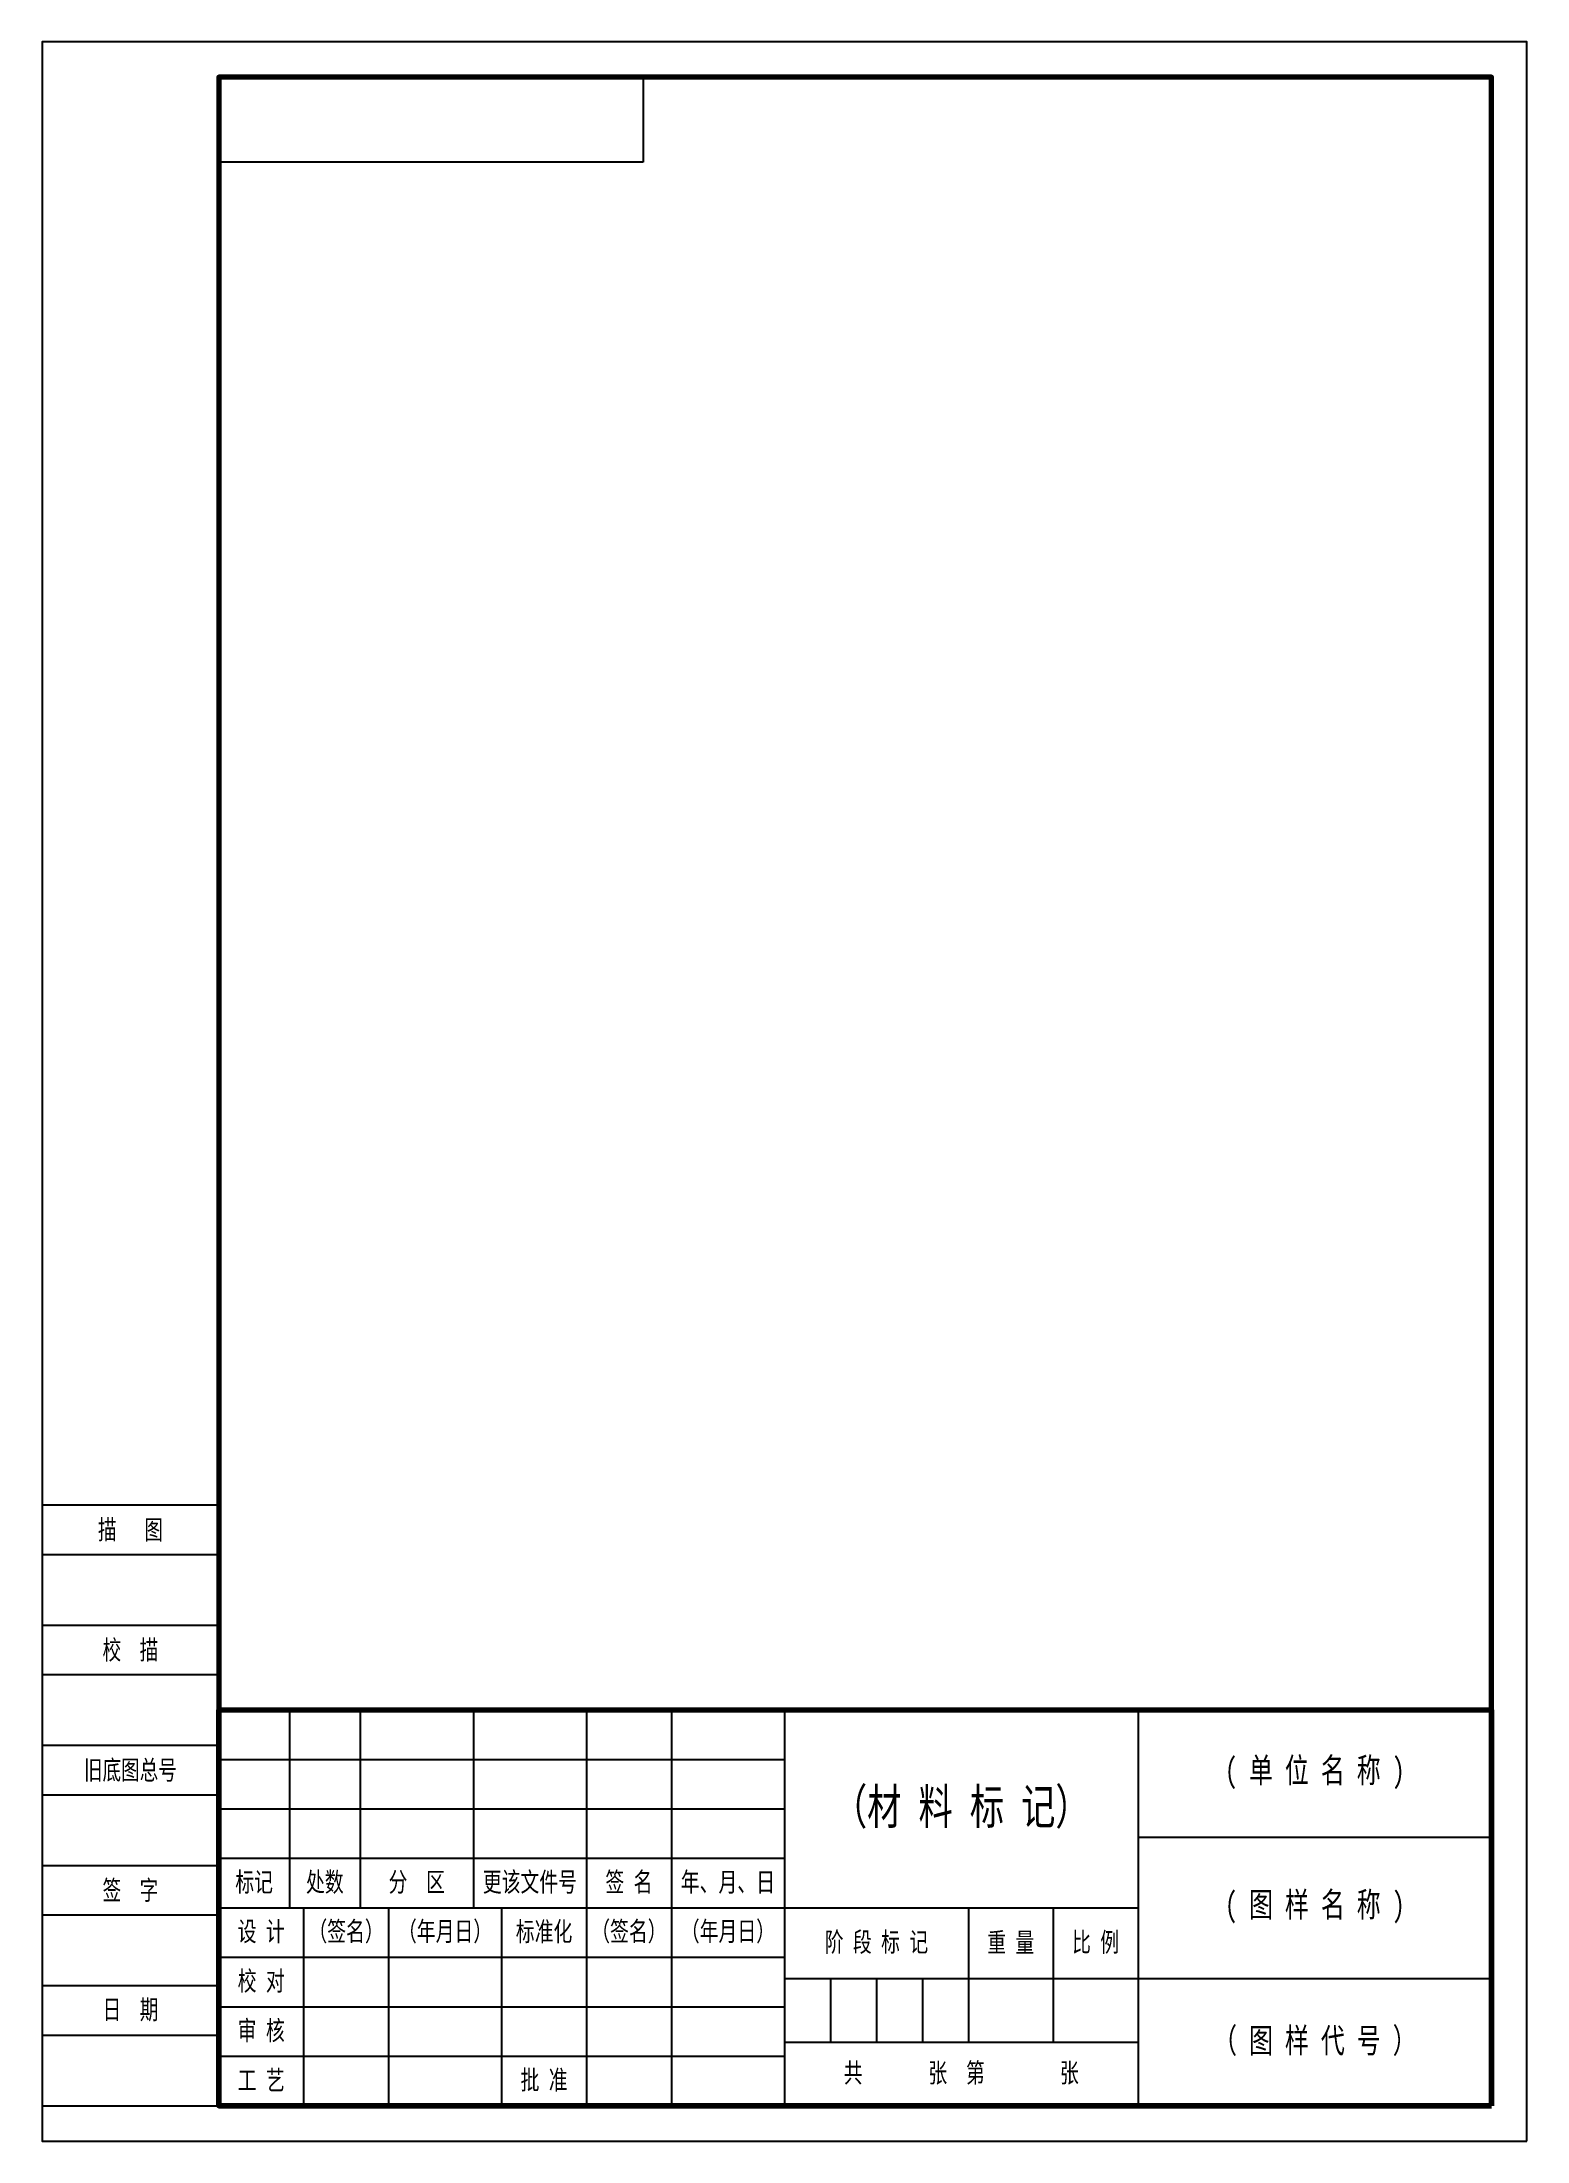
# Model space of a CAD drawing. Header units: millimetres. Extents: x -242 to 4956, y 0 to 6520.
# Drawn here: x 1239 to 1449, y 0 to 297 of the extents above; entities that cross this region are included whole.
import ezdxf
from ezdxf.enums import TextEntityAlignment as Align

# ---------------------------------------------------------------- set-up
doc = ezdxf.new("R2010")
doc.units = ezdxf.units.MM
doc.styles.add('样式 1', font='', dxfattribs={"width": 0.71})
doc.styles.get('样式 1').set_extended_font_data('SimSun')

msp = doc.modelspace()

# ---------------------------------------------------------------- texts
at = {"style": '样式 1', "width": 0.7}
for s, p in [('描   图', (1251.5, 86.5)), ('校  描', (1251.5, 69.5)), ('旧底图总号', (1251.5, 52.5)), ('签  字', (1251.5, 35.5)), ('日  期', (1251.51, 18.6))]:
    msp.add_text(s, height=2.75, dxfattribs=at).set_placement(p, align=Align.MIDDLE_CENTER)
at = {"attachment_point": 5, "style": '样式 1'}
for s, width, insert, char_height in [('( 单 位 名 称 )', 50, (1419, 52), 3.5), ('（材 料 标 记）', 55.8227, (1369, 47), 5), ('标记', 10, (1269, 36.5), 2.75), ('{\\fFangSong_GB2312|b0|i0|c134|p49;处数}', 10, (1279, 36.5), 2.75), ('分  区', 16, (1292, 36.5), 2.75), ('更该文件号', 18.9744, (1308, 36.5), 2.75), ('年、月、日', 16, (1336, 36.5), 2.75), ('( 图 样 名 称 )', 50, (1419, 33), 3.5), ('设 计', 12, (1270, 29.5), 2.75), ('（签名）', 12, (1282, 29.5), 2.75), ('（年月日）', 16, (1296, 29.5), 2.75), ('标准化', 12, (1310, 29.5), 2.75), ('（签名）', 12, (1322, 29.5), 2.75), ('（年月日）', 16, (1336, 29.5), 2.75), ('阶 段 标 记', 26, (1357, 28), 2.75), ('重 量', 12, (1376, 28), 2.75), ('比 例', 12, (1388, 28), 2.75), ('校 对', 12, (1270, 22.5), 2.75), ('审 核', 12, (1270, 15.5), 2.75), ('（ 图 样 代 号 ）', 50, (1419, 14), 3.5), ('工 艺', 12, (1270, 8.5), 2.75), ('批 准', 12, (1310, 8.5), 2.75), ('共       张  第        张', 50, (1369, 9.5), 2.75)]:
    msp.add_mtext_dynamic_manual_height_columns(s, width=width, gutter_width=12.5, heights=[0], dxfattribs=dict(at, insert=insert, char_height=char_height))
at = {"insert": (1322, 36.5), "char_height": 2.75, "attachment_point": 5, "style": '样式 1'}
msp.add_mtext_dynamic_auto_height_columns('签 名', width=12, gutter_width=12.5, height=7, count=1, dxfattribs=at)

# ---------------------------------------------------------------- linework, layer by layer
for p, q in [((1239, 90), (1264, 90)), ((1239, 83), (1264, 83)), ((1239, 73), (1264, 73)), ((1239, 66), (1264, 66)), ((1274, 61), (1274, 33)), ((1284, 61), (1284, 33)), ((1300, 61), (1300, 33)), ((1316, 61), (1316, 5)), ((1328, 61), (1328, 5)), ((1344, 61), (1344, 5)), ((1394, 61), (1394, 5)), ((1239, 56), (1264, 56)), ((1264, 54), (1344, 54)), ((1239, 49), (1264, 49)), ((1264, 47), (1344, 47)), ((1394, 43), (1444, 43)), ((1239, 39), (1264, 39)), ((1264, 40), (1344, 40)), ((1264, 33), (1394, 33)), ((1276, 33), (1276, 5)), ((1288, 33), (1288, 5)), ((1304, 33), (1304, 5)), ((1370, 33), (1370, 14)), ((1382, 33), (1382, 14)), ((1239, 32), (1264, 32)), ((1264, 26), (1344, 26)), ((1239, 22), (1264, 22)), ((1344, 23), (1444, 23)), ((1350.5, 23), (1350.5, 14)), ((1357, 23), (1357, 14)), ((1363.5, 23), (1363.5, 14)), ((1264, 19), (1344, 19)), ((1239, 15), (1264, 15)), ((1264, 12), (1344, 12)), ((1344, 14), (1394, 14)), ((1239, 5), (1264, 5))]:
    msp.add_line(p, q)
for points in [[(1449, 0), (1449, 297), (1239, 297), (1239, 0)], [(1324, 280), (1264, 280), (1264, 292), (1324, 292)]]:
    msp.add_lwpolyline(points, close=True)
at = {"lineweight": 70}
for points in [[(1444, 5), (1444, 292), (1264, 292), (1264, 5)], [(1444, 5), (1264, 5), (1264, 61), (1444, 61)]]:
    msp.add_lwpolyline(points, close=True, dxfattribs=at)

msp.set_redraw_order([(e.dxf.handle, doc.entitydb.next_handle()) for e in msp.query("TEXT MTEXT ATTDEF DIMENSION ARC_DIMENSION")])  # texts and dimensions are drawn at this point

doc.saveas('drawing.dxf')
